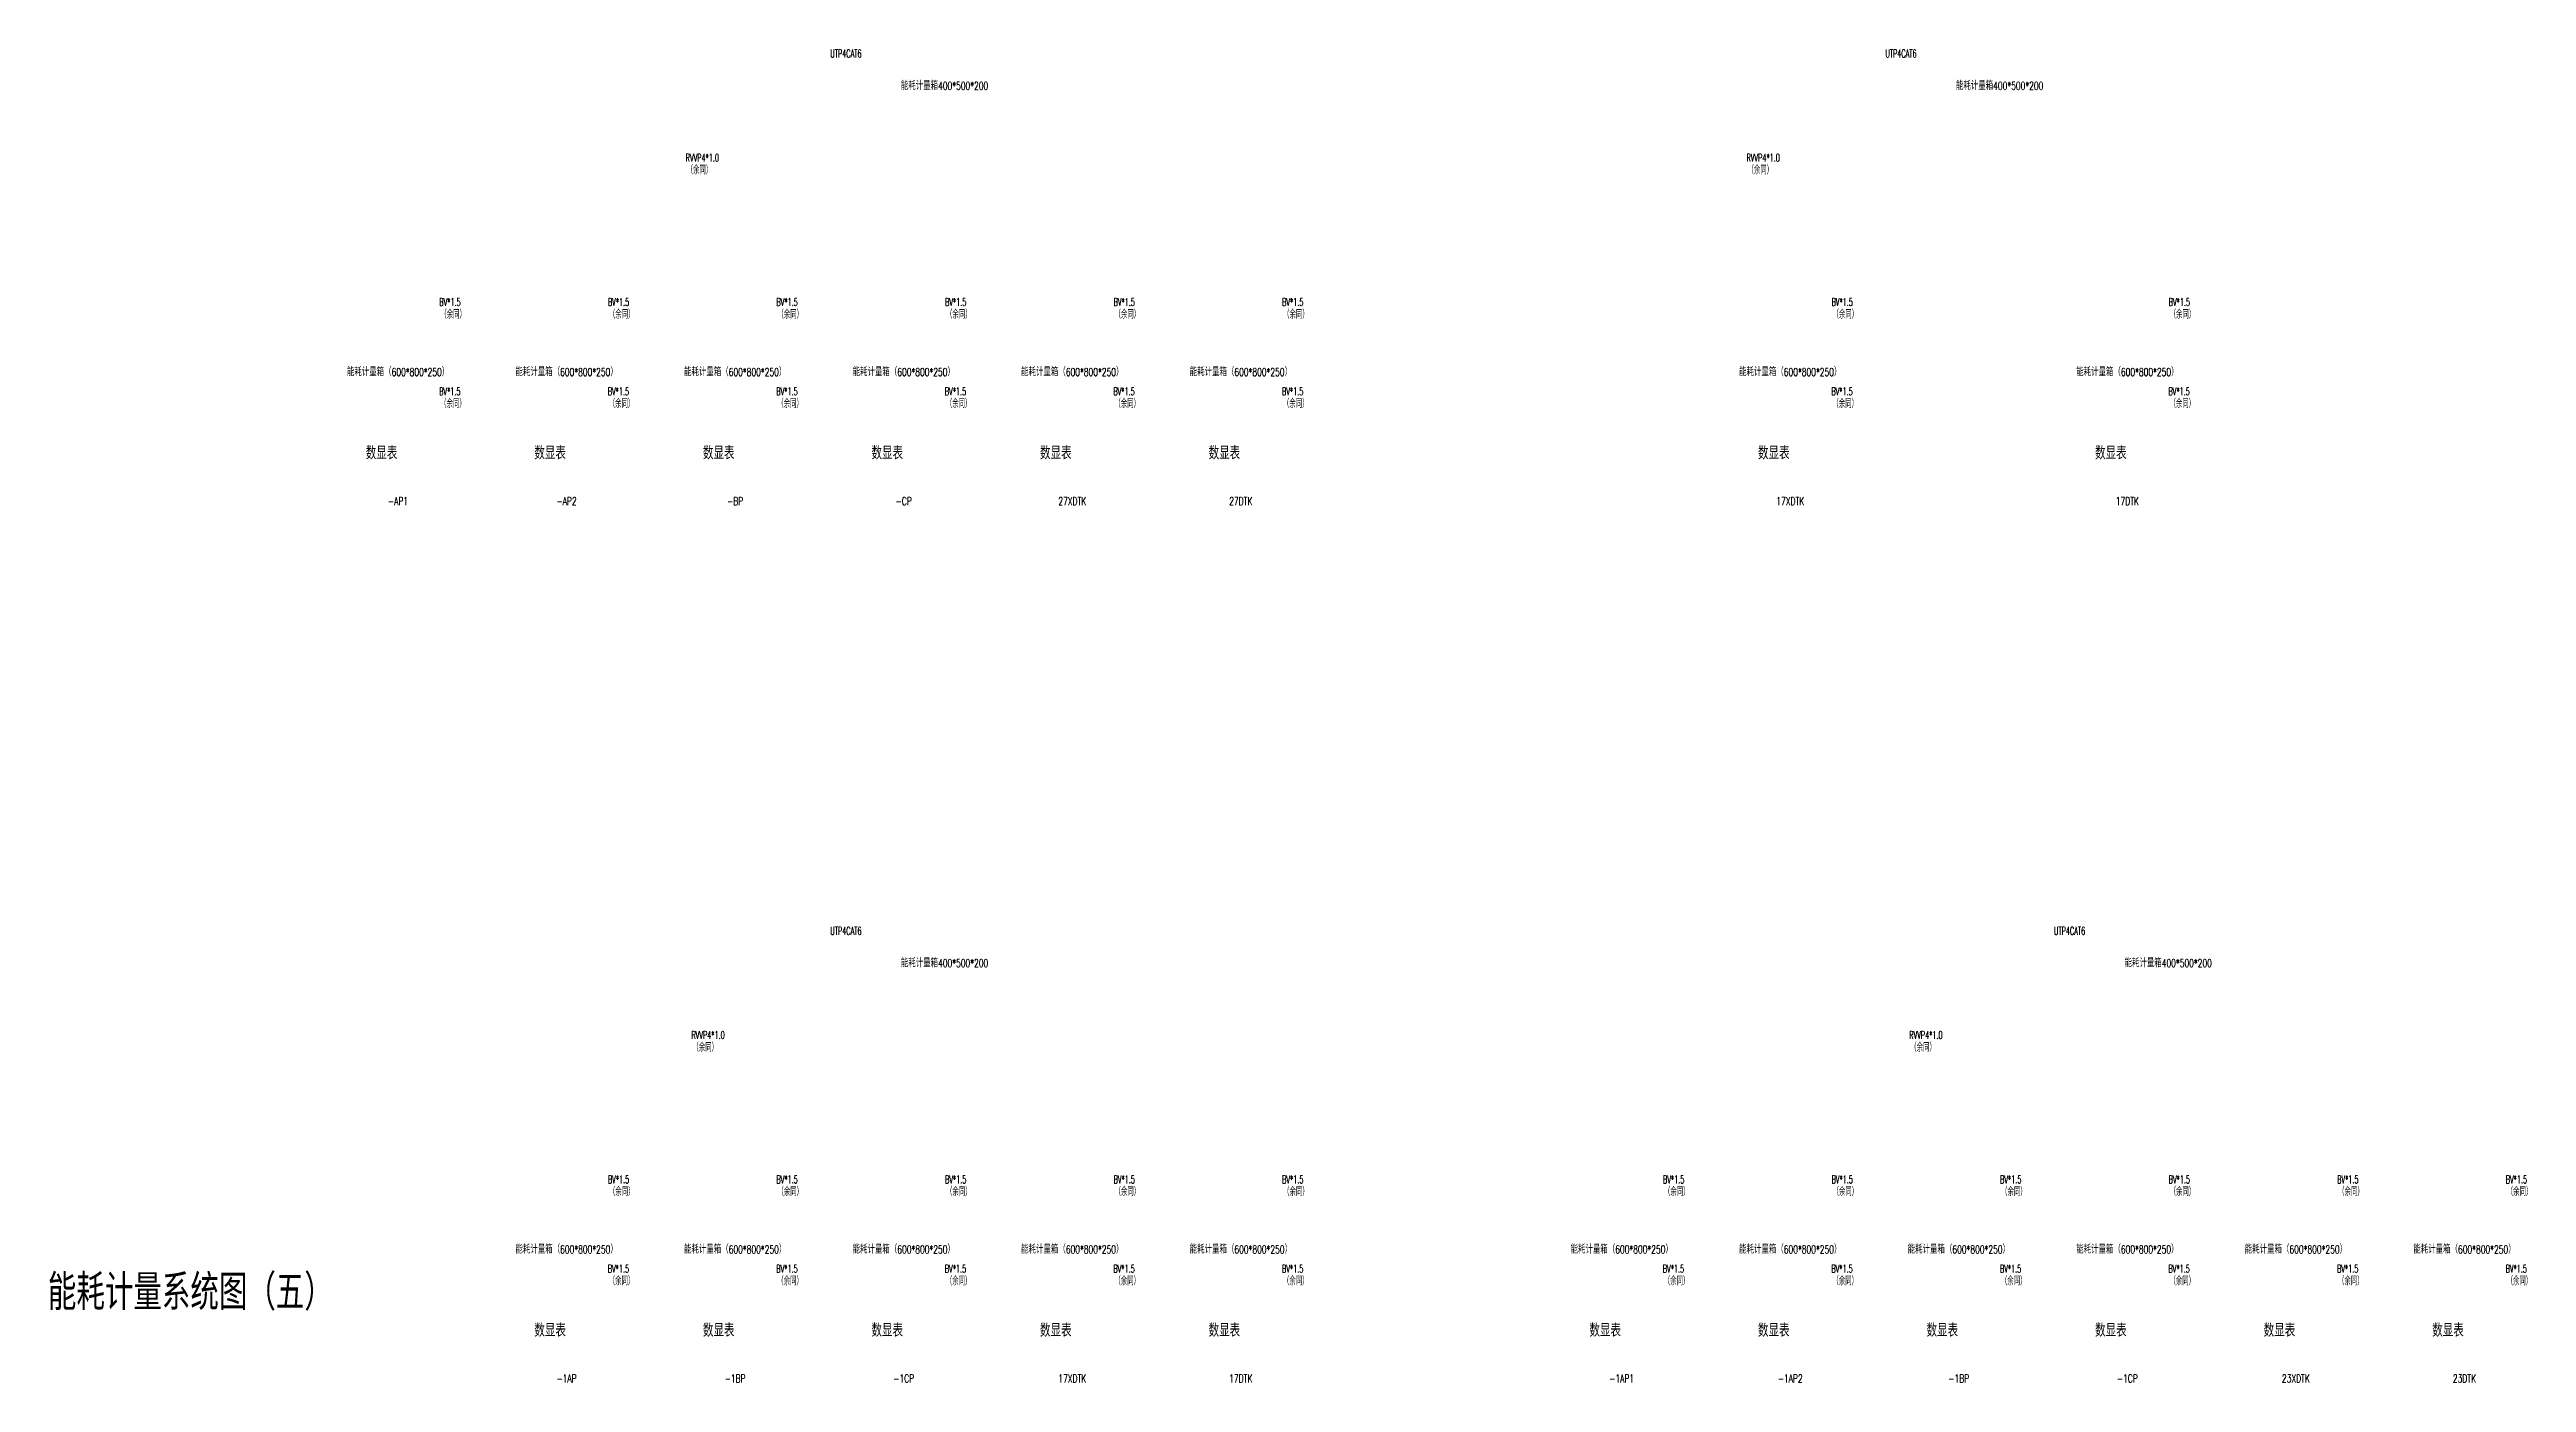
# Model space of a CAD drawing. Extents: x 2114868 to 5528286, y 1846921 to 2016792.
# Drawn here: x 4977719 to 5062477, y 1849002 to 1894577 of the extents above; entities that cross this region are included whole.
import ezdxf
from ezdxf.enums import TextEntityAlignment as Align

# ---------------------------------------------------------------- set-up
doc = ezdxf.new("R2010")
doc.units = 0
doc.header["$LTSCALE"] = 1000
doc.header["$MEASUREMENT"] = 0
doc.layers.add('PUB_TITLE', color=4, linetype='Continuous')
doc.layers.add('电气系统图', color=7, linetype='Continuous')
doc.styles.add('_TEL_DIM', font='SIMPLEX', dxfattribs={"width": 0.8, "height": 3.5, "bigfont": 'HZTXT'})
doc.styles.add('HZTXT', font='SIMPLEX.shx', dxfattribs={"width": 0.8, "height": 2500, "bigfont": 'HZTXT.shx'})

msp = doc.modelspace()

# ---------------------------------------------------------------- texts
at = {"layer": 'PUB_TITLE', "style": 'HZTXT', "width": 0.8}
msp.add_text('能耗计量系统图（五）', height=1218.8, dxfattribs=at).set_placement((4977663, 1851473))
at = {"layer": '电气系统图', "style": '_TEL_DIM', "width": 0.6}
for s, p in [('UTP4CAT6', (5004435, 1894307)), ('UTP4CAT6', (5040539, 1894307)), ('RVVP4*1.0', (4999486, 1890745)), ('RVVP4*1.0', (5035789, 1890745)), ('（余同）', (4999520, 1890316)), ('（余同）', (5035822, 1890316)), ('BV*1.5', (4991058, 1885809)), ('BV*1.5', (4996826, 1885809)), ('BV*1.5', (5002594, 1885809)), ('BV*1.5', (5008362, 1885809)), ('BV*1.5', (5014130, 1885809)), ('BV*1.5', (5019897, 1885809)), ('BV*1.5', (5038698, 1885809)), ('BV*1.5', (5050234, 1885809)), ('（余同）', (4991092, 1885380)), ('（余同）', (4996860, 1885380)), ('（余同）', (5002627, 1885380)), ('（余同）', (5008395, 1885380)), ('（余同）', (5014163, 1885380)), ('（余同）', (5019931, 1885380)), ('（余同）', (5038731, 1885380)), ('（余同）', (5050267, 1885380)), ('BV*1.5', (4991053, 1882756)), ('（余同）', (4991086, 1882327)), ('BV*1.5', (4996821, 1882756)), ('（余同）', (4996854, 1882327)), ('BV*1.5', (5002589, 1882756)), ('（余同）', (5002622, 1882327)), ('BV*1.5', (5008356, 1882756)), ('（余同）', (5008390, 1882327)), ('BV*1.5', (5014124, 1882756)), ('（余同）', (5014158, 1882327)), ('BV*1.5', (5019892, 1882756)), ('（余同）', (5019925, 1882327)), ('BV*1.5', (5038693, 1882756)), ('（余同）', (5038726, 1882327)), ('BV*1.5', (5050228, 1882756)), ('（余同）', (5050262, 1882327)), ('UTP4CAT6', (5004435, 1864307)), ('UTP4CAT6', (5046307, 1864307)), ('RVVP4*1.0', (4999685, 1860745)), ('（余同）', (4999718, 1860316)), ('RVVP4*1.0', (5041358, 1860745)), ('（余同）', (5041391, 1860316)), ('BV*1.5', (4996826, 1855809)), ('（余同）', (4996860, 1855380)), ('BV*1.5', (5002594, 1855809)), ('（余同）', (5002627, 1855380)), ('BV*1.5', (5008362, 1855809)), ('（余同）', (5008395, 1855380)), ('BV*1.5', (5014130, 1855809)), ('（余同）', (5014163, 1855380)), ('BV*1.5', (5019897, 1855809)), ('（余同）', (5019931, 1855380)), ('BV*1.5', (5032930, 1855809)), ('（余同）', (5032963, 1855380)), ('BV*1.5', (5038698, 1855809)), ('（余同）', (5038731, 1855380)), ('BV*1.5', (5044465, 1855809)), ('（余同）', (5044499, 1855380)), ('BV*1.5', (5050233, 1855809)), ('（余同）', (5050267, 1855380)), ('BV*1.5', (5056001, 1855809)), ('（余同）', (5056034, 1855380)), ('BV*1.5', (5061769, 1855809)), ('（余同）', (5061802, 1855380)), ('BV*1.5', (4996821, 1852756)), ('BV*1.5', (5002589, 1852756)), ('BV*1.5', (5008356, 1852756)), ('BV*1.5', (5014124, 1852756)), ('BV*1.5', (5019892, 1852756)), ('BV*1.5', (5032924, 1852756)), ('BV*1.5', (5038692, 1852756)), ('BV*1.5', (5044460, 1852756)), ('BV*1.5', (5050228, 1852756)), ('BV*1.5', (5055996, 1852756)), ('BV*1.5', (5061763, 1852756)), ('（余同）', (4996854, 1852327)), ('（余同）', (5002622, 1852327)), ('（余同）', (5008390, 1852327)), ('（余同）', (5014158, 1852327)), ('（余同）', (5019925, 1852327)), ('（余同）', (5032958, 1852327)), ('（余同）', (5038726, 1852327)), ('（余同）', (5044493, 1852327)), ('（余同）', (5050261, 1852327)), ('（余同）', (5056029, 1852327)), ('（余同）', (5061797, 1852327))]:
    msp.add_text(s, height=270, dxfattribs=at).set_placement(p)
at = {"layer": '电气系统图', "style": '_TEL_DIM', "width": 0.7}
for s, p in [('能耗计量箱400*500*200', (5008345, 1893204)), ('能耗计量箱400*500*200', (5044449, 1893204)), ('能耗计量箱（600*800*250）', (4989645, 1883414)), ('能耗计量箱（600*800*250）', (4995412, 1883414)), ('能耗计量箱（600*800*250）', (5001180, 1883414)), ('能耗计量箱（600*800*250）', (5006948, 1883414)), ('能耗计量箱（600*800*250）', (5012716, 1883414)), ('能耗计量箱（600*800*250）', (5018484, 1883414)), ('能耗计量箱（600*800*250）', (5037284, 1883414)), ('能耗计量箱（600*800*250）', (5048820, 1883414)), ('能耗计量箱400*500*200', (5008345, 1863204)), ('能耗计量箱400*500*200', (5050217, 1863204)), ('能耗计量箱（600*800*250）', (4995412, 1853414)), ('能耗计量箱（600*800*250）', (5001180, 1853414)), ('能耗计量箱（600*800*250）', (5006948, 1853414)), ('能耗计量箱（600*800*250）', (5012716, 1853414)), ('能耗计量箱（600*800*250）', (5018484, 1853414)), ('能耗计量箱（600*800*250）', (5031516, 1853414)), ('能耗计量箱（600*800*250）', (5037284, 1853414)), ('能耗计量箱（600*800*250）', (5043052, 1853414)), ('能耗计量箱（600*800*250）', (5048819, 1853414)), ('能耗计量箱（600*800*250）', (5054587, 1853414)), ('能耗计量箱（600*800*250）', (5060355, 1853414))]:
    msp.add_text(s, height=270, dxfattribs=at).set_placement(p, align=Align.CENTER)
at = {"layer": '电气系统图', "color": 3, "style": '_TEL_DIM', "width": 0.8}
for p in [(4988541, 1880560), (4994309, 1880560), (5000077, 1880560), (5005844, 1880560), (5011612, 1880560), (5017380, 1880560), (5036181, 1880560), (5047716, 1880560), (4994309, 1850560), (5000077, 1850560), (5005844, 1850560), (5011612, 1850560), (5017380, 1850560), (5030412, 1850560), (5036180, 1850560), (5041948, 1850560), (5047716, 1850560), (5053484, 1850560), (5059252, 1850560)]:
    msp.add_text('数显表', height=450, dxfattribs=at).set_placement(p)
at = {"layer": '电气系统图', "color": 1, "style": '_TEL_DIM', "width": 0.7}
for s, p in [('-AP1', (4989645, 1879002)), ('-AP2', (4995412, 1879002)), ('-BP', (5001180, 1879002)), ('-CP', (5006948, 1879002)), ('27XDTK', (5012716, 1879002)), ('27DTK', (5018484, 1879002)), ('17XDTK', (5037284, 1879002)), ('17DTK', (5048820, 1879002)), ('-1AP', (4995412, 1849002)), ('-1BP', (5001180, 1849002)), ('-1CP', (5006948, 1849002)), ('17XDTK', (5012716, 1849002)), ('17DTK', (5018484, 1849002)), ('-1AP1', (5031516, 1849002)), ('-1AP2', (5037284, 1849002)), ('-1BP', (5043052, 1849002)), ('-1CP', (5048819, 1849002)), ('23XDTK', (5054587, 1849002)), ('23DTK', (5060355, 1849002))]:
    msp.add_text(s, height=270, dxfattribs=at).set_placement(p, align=Align.CENTER)

doc.saveas('drawing.dxf')
